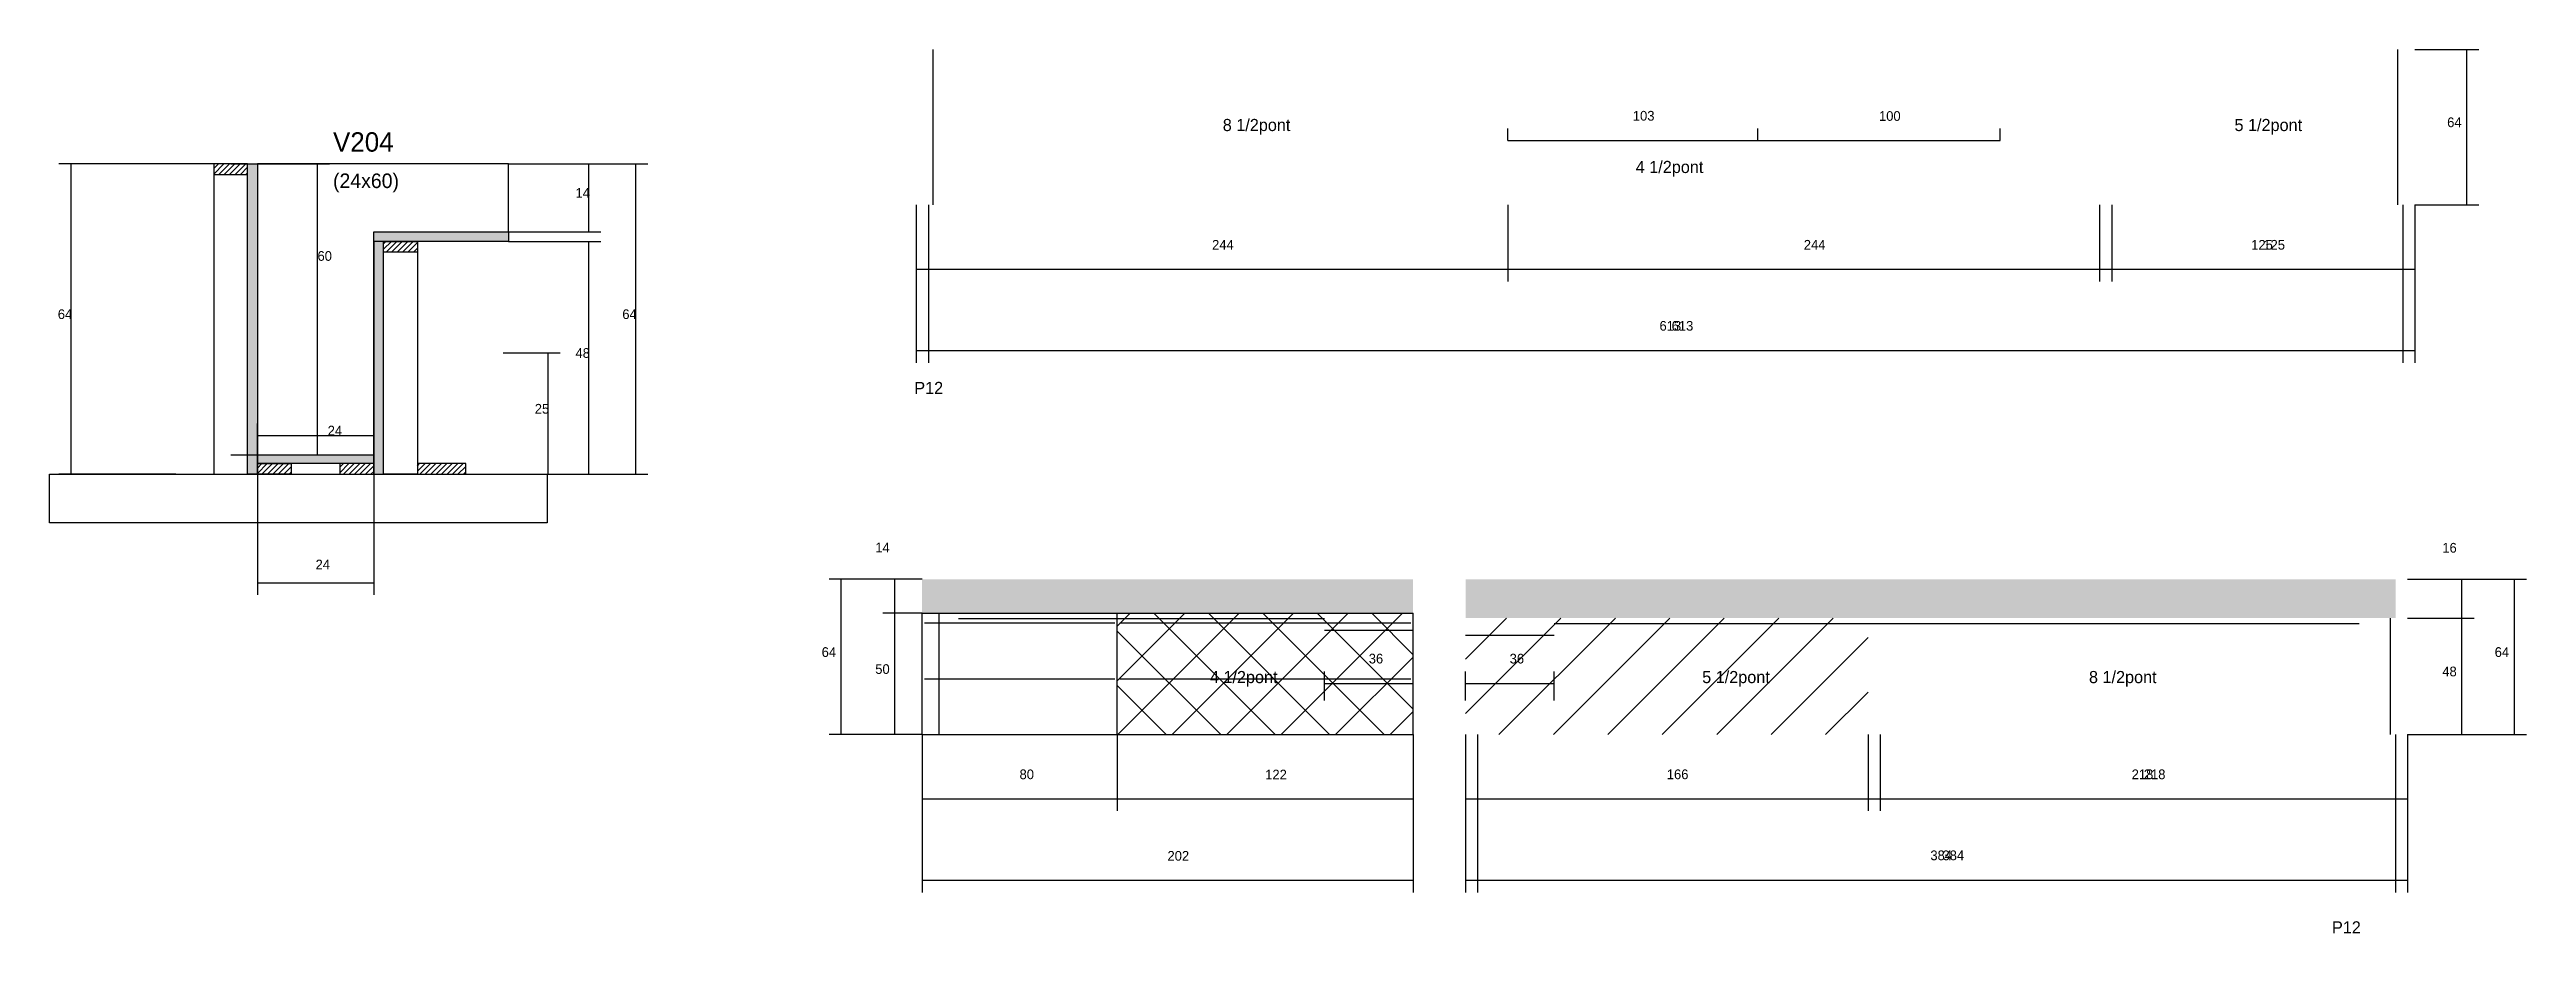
# Model space of a CAD drawing. Header units: metres. Extents: x -2848 to 22762, y -45195 to 1016.
# Drawn here: x 12683 to 13704, y -11317 to -10953 of the extents above; entities that cross this region are included whole.
import ezdxf

# ---------------------------------------------------------------- set-up
doc = ezdxf.new("R2010")
doc.units = ezdxf.units.M
for name, color, linetype in [('CONCRETO', 251, 'Continuous'), ('COTA', 4, 'Continuous'), ('Cota Seção (2x)', 4, 'Continuous'), ('Hachura', 253, 'Continuous'), ('Madeira', 126, 'Continuous'), ('NOMENCLATURA', 7, 'Continuous'), ('Painéis', 200, 'Continuous'), ('REAPROVEITAMENTO', 251, 'Continuous'), ('SARR_2.2x7', 40, 'Continuous'), ('Texto Seção', 7, 'Continuous')]:
    doc.layers.add(name, color=color, linetype=linetype)

msp = doc.modelspace()

# ---------------------------------------------------------------- texts
at = {"layer": 'COTA'}
for s, p in [('14', (12900, -11014)), ('244', (13162.5, -11035.4)), ('244', (13406.5, -11035.4)), ('125', (13591, -11035.4)), ('125', (13596, -11035.4)), ('64', (12686.5, -11064)), ('64', (12919.3, -11064)), ('613', (13347, -11068.8)), ('613', (13352, -11068.8)), ('48', (12900, -11080)), ('25', (12883.2, -11103)), ('24', (12792.8, -11167.2)), ('64', (13691.4, -11203.3)), ('48', (13669.8, -11211.3)), ('80', (13083.1, -11253.7)), ('122', (13184.4, -11253.8)), ('166', (13350, -11253.7)), ('218', (13541.7, -11253.7)), ('218', (13546.7, -11253.7)), ('202', (13144.1, -11287.3)), ('384', (13458.7, -11287.1)), ('384', (13463.7, -11287.1))]:
    msp.add_text(s, height=4, dxfattribs=at).set_placement(p)
at = {"layer": 'Cota Seção (2x)'}
for s, p in [('103', (13336, -10982.2)), ('100', (13437.5, -10982.3)), ('64', (13671.8, -10984.9)), ('60', (12793.6, -11040)), ('24', (12797.8, -11112)), ('14', (13023.6, -11160.2)), ('16', (13669.8, -11160.3)), ('64', (13001.5, -11203.3)), ('36', (13227.1, -11206)), ('36', (13285.2, -11206)), ('50', (13023.6, -11210.3))]:
    msp.add_text(s, height=4, dxfattribs=at).set_placement(p)
at = {"layer": 'NOMENCLATURA'}
for s, p in [('8 1/2pont', (13166.9, -10986.5)), ('5 1/2pont', (13584.1, -10986.5)), ('4 1/2pont', (13337.2, -11003.8)), ('P12', (13039.7, -11094.9)), ('4 1/2pont', (13161.6, -11214.1)), ('5 1/2pont', (13364.6, -11214.1)), ('8 1/2pont', (13524.1, -11214.1)), ('P12', (13624.3, -11317.3))]:
    msp.add_text(s, height=5, dxfattribs=at).set_placement(p)
at = {"layer": 'Texto Seção'}
for s, height, p in [('V204', 8, (12800, -10995)), ('(24x60)', 6, (12800, -11010))]:
    msp.add_text(s, height=height, dxfattribs=at).set_placement(p)

# ---------------------------------------------------------------- hatches: boundary and pattern name
at = {"layer": 'COTA'}
h = msp.add_hatch(dxfattribs=at)
h.set_pattern_fill('AR-CONC', scale=0.03)
h.paths.add_polyline_path([(13042.9, -11185.3), (13042.9, -11171.3), (13042.9, -11171.3), (13245.4, -11171.3), (13245.4, -11171.3), (13245.4, -11185.3), (13245.4, -11185.3), (13042.9, -11185.3)])
h = msp.add_hatch(dxfattribs=at)
h.set_pattern_fill('AR-CONC', scale=0.03)
h.paths.add_polyline_path([(13267, -11171.3), (13650.5, -11171.3), (13650.5, -11171.3), (13650.5, -11187.3), (13650.5, -11187.3), (13267, -11187.3), (13267, -11187.3), (13267, -11171.3)])
at = {"layer": 'Hachura'}
h = msp.add_hatch(dxfattribs=at)
h.set_pattern_fill('ANSI31', scale=0.5)
h.paths.add_polyline_path([(12764.8, -11004.4), (12764.8, -11000), (12764.8, -11000), (12750.8, -11000), (12750.8, -11000), (12750.8, -11004.4), (12750.8, -11004.4), (12764.8, -11004.4)])
h = msp.add_hatch(color=8, dxfattribs=at)
h.dxf.hatch_style = 1
h.paths.add_polyline_path([(12764.8, -11000), (12768.8, -11000), (12768.8, -11000), (12768.8, -11128), (12768.8, -11128), (12764.8, -11128), (12764.8, -11128), (12764.8, -11000)])
h = msp.add_hatch(color=8, dxfattribs=at)
h.dxf.hatch_style = 1
h.paths.add_polyline_path([(12820.8, -11028), (12816.8, -11028), (12816.8, -11028), (12816.8, -11128), (12816.8, -11128), (12820.8, -11128), (12820.8, -11128), (12820.8, -11028)])
h = msp.add_hatch(color=8, dxfattribs=at)
h.dxf.hatch_style = 1
h.paths.add_polyline_path([(12816.8, -11032), (12816.8, -11028), (12816.8, -11028), (12872.4, -11028), (12872.4, -11028), (12872.4, -11032), (12872.4, -11032), (12816.8, -11032)])
h = msp.add_hatch(dxfattribs=at)
h.set_pattern_fill('ANSI31', scale=0.5)
h.paths.add_polyline_path([(12820.8, -11036.4), (12820.8, -11032), (12820.8, -11032), (12834.8, -11032), (12834.8, -11032), (12834.8, -11036.4), (12834.8, -11036.4), (12820.8, -11036.4)])
h = msp.add_hatch(color=8, dxfattribs=at)
h.dxf.hatch_style = 1
h.paths.add_polyline_path([(12768.8, -11123.6), (12768.8, -11120), (12768.8, -11120), (12816.8, -11120), (12816.8, -11120), (12816.8, -11123.6), (12816.8, -11123.6), (12768.8, -11123.6)])
h = msp.add_hatch(dxfattribs=at)
h.set_pattern_fill('ANSI31', scale=0.5)
h.paths.add_polyline_path([(12768.8, -11128), (12768.8, -11123.6), (12768.8, -11123.6), (12782.8, -11123.6), (12782.8, -11123.6), (12782.8, -11128), (12782.8, -11128), (12768.8, -11128)])
h = msp.add_hatch(dxfattribs=at)
h.set_pattern_fill('ANSI31', scale=0.5)
h.paths.add_polyline_path([(12816.8, -11128), (12816.8, -11123.6), (12816.8, -11123.6), (12802.8, -11123.6), (12802.8, -11123.6), (12802.8, -11128), (12802.8, -11128), (12816.8, -11128)])
h = msp.add_hatch(dxfattribs=at)
h.set_pattern_fill('ANSI31', scale=0.5)
h.paths.add_polyline_path([(12854.8, -11128), (12854.8, -11123.6), (12854.8, -11123.6), (12834.8, -11123.6), (12834.8, -11123.6), (12834.8, -11128), (12834.8, -11128), (12854.8, -11128)])
at = {"layer": 'REAPROVEITAMENTO'}
h = msp.add_hatch(dxfattribs=at)
h.set_pattern_fill('ANSI37', scale=5)
h.paths.add_polyline_path([(13123.4, -11185.3), (13123.4, -11235.3), (13123.4, -11235.3), (13245.4, -11235.3), (13245.4, -11235.3), (13245.4, -11185.3), (13245.4, -11185.3), (13123.4, -11185.3)])
h = msp.add_hatch(dxfattribs=at)
h.set_pattern_fill('ANSI31', scale=5)
h.paths.add_polyline_path([(13267, -11187.3), (13267, -11235.3), (13267, -11235.3), (13433, -11235.3), (13433, -11235.3), (13433, -11187.3), (13433, -11187.3), (13267, -11187.3)])

# ---------------------------------------------------------------- linework, layer by layer
at = {"layer": 'CONCRETO'}
msp.add_lwpolyline([(12872.4, -11028), (12872.4, -11000), (12768.8, -11000), (12768.8, -11028), (12768.8, -11028), (12768.8, -11120), (12816.8, -11120), (12816.8, -11028)], close=True, dxfattribs=at)
at = {"layer": 'COTA'}
for p, q in [((12750.8, -11000), (12687, -11000)), ((12692, -11128), (12692, -11000)), ((12872.4, -11000), (12929.8, -11000)), ((12872.4, -11000), (12910.5, -11000)), ((12905.5, -11028), (12905.5, -11000)), ((12924.8, -11128), (12924.8, -11000)), ((13040.5, -11016.9), (13040.5, -11048.5)), ((13040.5, -11016.9), (13040.5, -11082)), ((13045.5, -11016.9), (13045.5, -11082)), ((13284.5, -11016.9), (13284.5, -11048.5)), ((13284.5, -11016.9), (13284.5, -11048.5)), ((13528.5, -11016.9), (13528.5, -11048.5)), ((13528.5, -11016.9), (13528.5, -11048.5)), ((13533.5, -11016.9), (13533.5, -11048.5)), ((13653.5, -11016.9), (13653.5, -11048.5)), ((13653.5, -11016.9), (13653.5, -11082)), ((13658.5, -11016.9), (13658.5, -11048.5)), ((13658.5, -11016.9), (13658.5, -11082)), ((12872.4, -11028), (12910.5, -11028)), ((12872.4, -11032), (12910.5, -11032)), ((12905.5, -11128), (12905.5, -11032)), ((13040.5, -11043.5), (13284.5, -11043.5)), ((13284.5, -11043.5), (13528.5, -11043.5)), ((13528.5, -11043.5), (13653.5, -11043.5)), ((13533.5, -11043.5), (13658.5, -11043.5)), ((12870.1, -11078), (12893.7, -11078)), ((12888.7, -11128), (12888.7, -11078)), ((13040.5, -11077), (13653.5, -11077)), ((13045.5, -11077), (13658.5, -11077)), ((12735.2, -11128), (12687, -11128)), ((12768.8, -11128), (12768.8, -11177.7)), ((12816.8, -11128), (12816.8, -11177.7)), ((12850.4, -11128), (12929.8, -11128)), ((12850.4, -11128), (12910.5, -11128)), ((12870.1, -11128), (12893.7, -11128)), ((12768.8, -11172.7), (12816.8, -11172.7)), ((13655.5, -11171.3), (13704.5, -11171.3)), ((13699.5, -11235.3), (13699.5, -11171.3)), ((13655.5, -11187.3), (13682.9, -11187.3)), ((13677.9, -11235.3), (13677.9, -11187.3)), ((13042.9, -11235.3), (13042.9, -11266.8)), ((13042.9, -11235.3), (13042.9, -11300.4)), ((13123.4, -11235.3), (13123.4, -11266.8)), ((13123.4, -11235.3), (13123.4, -11266.8)), ((13245.4, -11235.3), (13245.4, -11266.8)), ((13245.4, -11235.3), (13245.4, -11300.4)), ((13267, -11235.3), (13267, -11266.8)), ((13267, -11235.3), (13267, -11300.4)), ((13272, -11235.3), (13272, -11300.4)), ((13433, -11235.3), (13433, -11266.8)), ((13433, -11235.3), (13433, -11266.8)), ((13438, -11235.3), (13438, -11266.8)), ((13650.5, -11235.3), (13650.5, -11266.8)), ((13650.5, -11235.3), (13650.5, -11300.4)), ((13655.5, -11235.3), (13655.5, -11266.8)), ((13655.5, -11235.3), (13655.5, -11300.4)), ((13655.5, -11235.3), (13704.5, -11235.3)), ((13655.5, -11235.3), (13682.9, -11235.3)), ((13042.9, -11261.8), (13123.4, -11261.8)), ((13123.4, -11261.8), (13245.4, -11261.8)), ((13267, -11261.8), (13433, -11261.8)), ((13433, -11261.8), (13650.5, -11261.8)), ((13438, -11261.8), (13655.5, -11261.8)), ((13042.9, -11295.4), (13245.4, -11295.4)), ((13267, -11295.4), (13650.5, -11295.4)), ((13272, -11295.4), (13655.5, -11295.4))]:
    msp.add_line(p, q, dxfattribs=at)
at = {"layer": 'Cota Seção (2x)'}
for p, q in [((13658.5, -10952.9), (13684.9, -10952.9)), ((13679.9, -11016.9), (13679.9, -10952.9)), ((13284.5, -10990.4), (13284.5, -10985.4)), ((13387.5, -10990.4), (13387.5, -10985.4)), ((13387.5, -10990.4), (13387.5, -10985.4)), ((13487.5, -10990.4), (13487.5, -10985.4)), ((12757.8, -11000), (12798.6, -11000)), ((12793.6, -11120), (12793.6, -11000)), ((13284.5, -10990.4), (13387.5, -10990.4)), ((13387.5, -10990.4), (13487.5, -10990.4)), ((13658.5, -11016.9), (13684.9, -11016.9)), ((12768.8, -11128), (12768.8, -11107)), ((12768.8, -11112), (12816.8, -11112)), ((12816.8, -11128), (12816.8, -11107)), ((12757.8, -11120), (12798.6, -11120)), ((13042.9, -11171.3), (13004.6, -11171.3)), ((13009.6, -11235.3), (13009.6, -11171.3)), ((13042.9, -11171.3), (13026.7, -11171.3)), ((13031.7, -11185.3), (13031.7, -11171.3)), ((13655.5, -11171.3), (13682.9, -11171.3)), ((13677.9, -11187.3), (13677.9, -11171.3)), ((13042.9, -11185.3), (13026.7, -11185.3)), ((13042.9, -11185.3), (13026.7, -11185.3)), ((13031.7, -11235.3), (13031.7, -11185.3)), ((13655.5, -11187.3), (13682.9, -11187.3)), ((13208.9, -11221.3), (13208.9, -11209.3)), ((13208.9, -11214.3), (13245.4, -11214.3)), ((13245.4, -11221.3), (13245.4, -11209.3)), ((13267, -11221.3), (13267, -11209.3)), ((13267, -11214.3), (13303.5, -11214.3)), ((13303.5, -11221.3), (13303.5, -11209.3)), ((13042.9, -11235.3), (13004.6, -11235.3)), ((13042.9, -11235.3), (13026.7, -11235.3))]:
    msp.add_line(p, q, dxfattribs=at)
at = {"layer": 'Madeira'}
for points in [[(12764.8, -11004.4), (12764.8, -11000), (12750.8, -11000), (12750.8, -11004.4)], [(12764.8, -11000), (12750.8, -11000), (12750.8, -11128), (12764.8, -11128)], [(12820.8, -11036.4), (12820.8, -11032), (12834.8, -11032), (12834.8, -11036.4)], [(12820.8, -11032), (12834.8, -11032), (12834.8, -11128), (12820.8, -11128)], [(12888.3, -11148), (12683.1, -11148), (12683.1, -11128), (12888.3, -11128)], [(12768.8, -11128), (12768.8, -11123.6), (12782.8, -11123.6), (12782.8, -11128)], [(12816.8, -11128), (12816.8, -11123.6), (12802.8, -11123.6), (12802.8, -11128)], [(12854.8, -11128), (12854.8, -11123.6), (12834.8, -11123.6), (12834.8, -11128)]]:
    msp.add_lwpolyline(points, close=True, dxfattribs=at)
at = {"layer": 'Painéis'}
for p, q in [((12816.8, -11028), (12872.4, -11028)), ((12768.8, -11120), (12816.8, -11120)), ((13042.9, -11185.3), (13245.4, -11185.3)), ((13042.9, -11235.3), (13042.9, -11185.3)), ((13123.4, -11235.3), (13123.4, -11185.3)), ((13245.4, -11235.3), (13245.4, -11185.3)), ((13042.9, -11235.3), (13245.4, -11235.3))]:
    msp.add_line(p, q, dxfattribs=at)
for points in [[(12764.8, -11000), (12768.8, -11000), (12768.8, -11128), (12764.8, -11128)], [(12816.8, -11032), (12816.8, -11028), (12872.4, -11028), (12872.4, -11032)], [(12820.8, -11032), (12816.8, -11032), (12816.8, -11128), (12820.8, -11128)], [(12768.8, -11123.6), (12768.8, -11120), (12816.8, -11120), (12816.8, -11123.6)]]:
    msp.add_lwpolyline(points, close=True, dxfattribs=at)
at = {"layer": 'SARR_2.2x7'}
for p, q in [((13047.5, -11016.9), (13047.5, -10952.9)), ((13651.5, -11016.9), (13651.5, -10952.9)), ((13043.9, -11189.2), (13122.4, -11189.2)), ((13049.9, -11235.3), (13049.9, -11185.3)), ((13057.9, -11187.5), (13123.4, -11187.5)), ((13123.4, -11187.5), (13208.9, -11187.5)), ((13124.4, -11189.2), (13244.4, -11189.2)), ((13208.9, -11192.3), (13245.4, -11192.3)), ((13267, -11194.3), (13303.5, -11194.3)), ((13303.5, -11189.5), (13433, -11189.5)), ((13433, -11189.5), (13635.5, -11189.5)), ((13648.5, -11235.3), (13648.5, -11187.3)), ((13043.9, -11212.3), (13122.4, -11212.3)), ((13124.4, -11212.3), (13244.4, -11212.3))]:
    msp.add_line(p, q, dxfattribs=at)

msp.set_redraw_order([(e.dxf.handle, doc.entitydb.next_handle()) for e in msp.query("TEXT MTEXT ATTDEF DIMENSION ARC_DIMENSION")])  # texts and dimensions are drawn at this point

doc.saveas('drawing.dxf')
